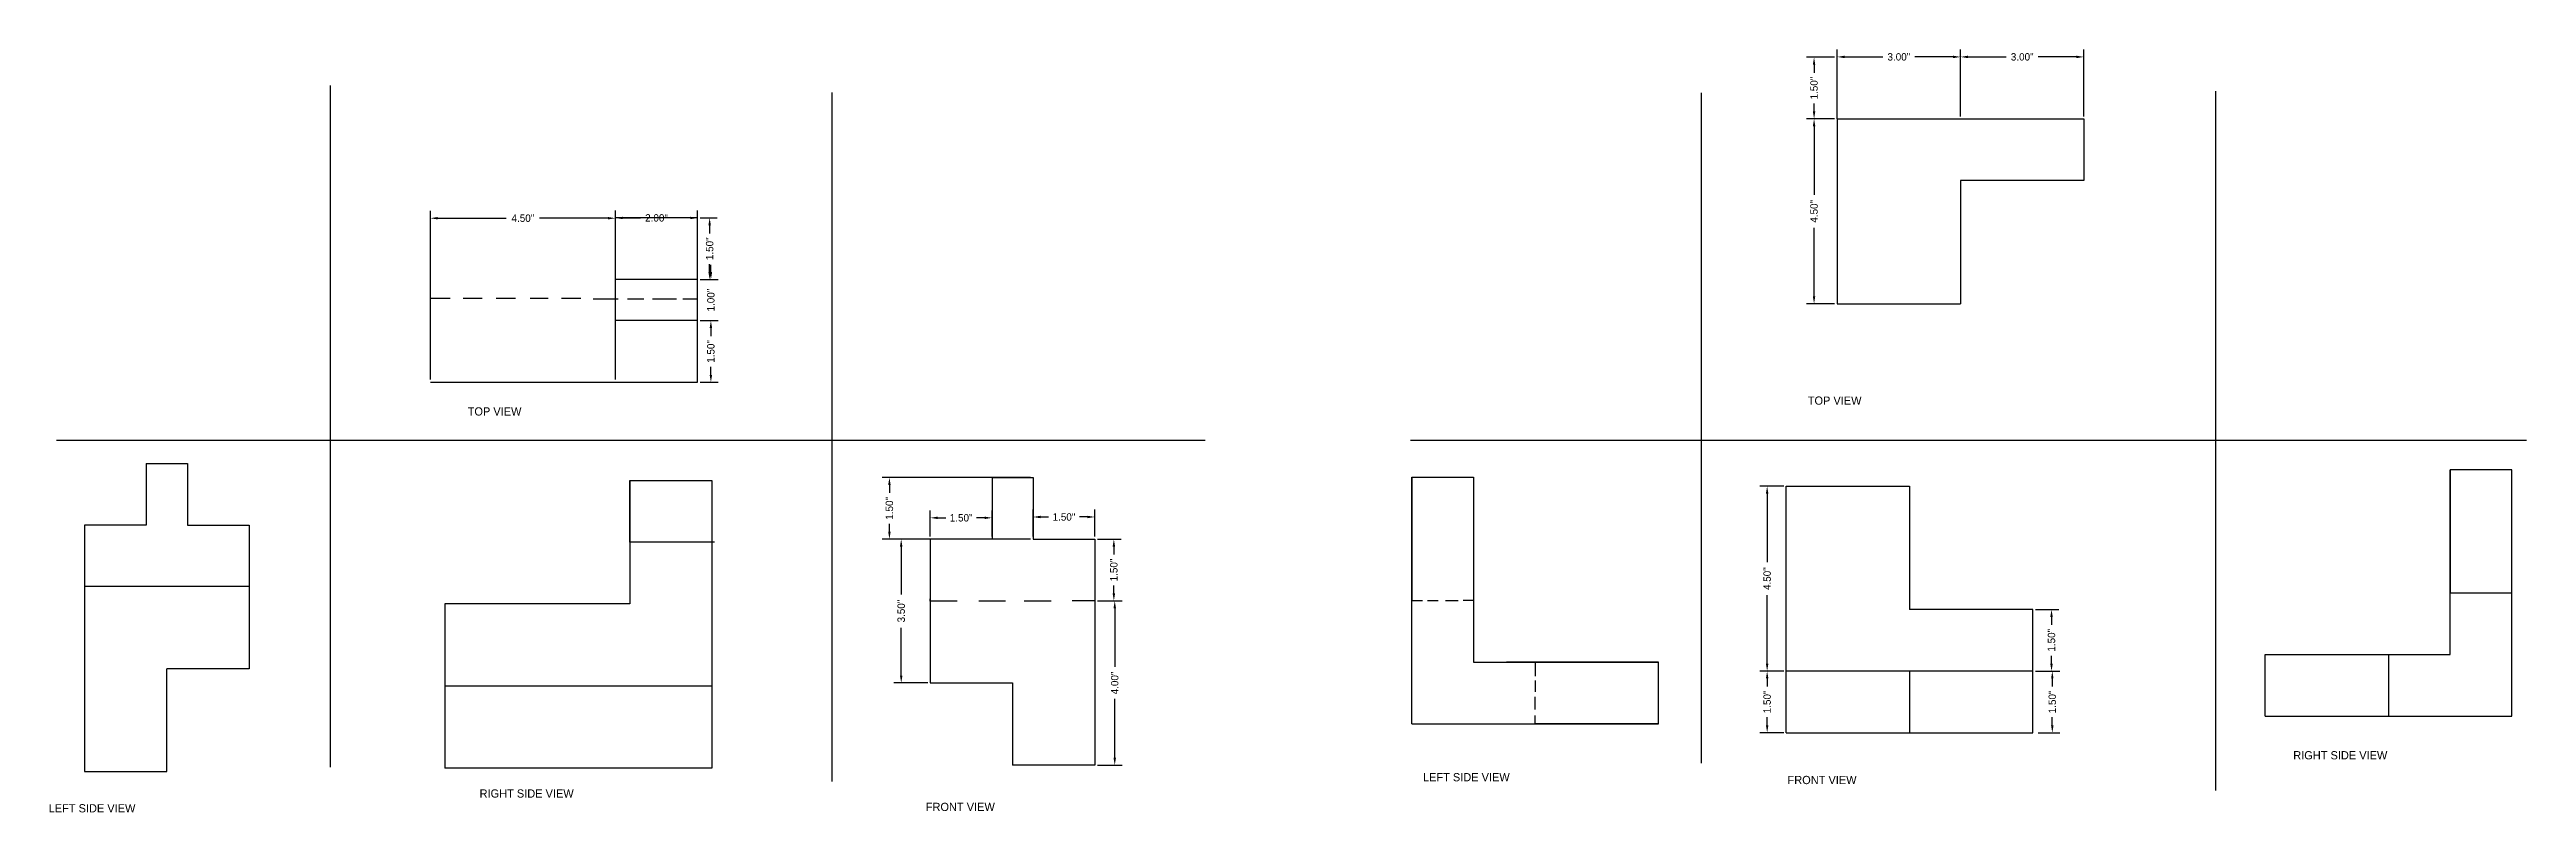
# Model space of a CAD drawing. Header units: inches. Extents: x -1547 to 2440, y -586 to 279.
# Drawn here: x 29.7 to 89.9, y 21.2 to 39.8 of the extents above; entities that cross this region are included whole.
import ezdxf

# ---------------------------------------------------------------- set-up
doc = ezdxf.new("R2010")
doc.units = ezdxf.units.IN
doc.header["$MEASUREMENT"] = 0
doc.dimstyles.get("Standard").update_dxf_attribs({"dimtxt": 0.18, "dimasz": 0.18, "dimexe": 0.18, "dimexo": 0.0625, "dimgap": 0.09, "dimtad": 0, "dimzin": 0, "dimdsep": 46, "dimlunit": 3, "dimtxsty": 'Standard', "dimcen": 0.09, "dimclrd": 3, "dimclre": 3, "dimadec": 0, "dimazin": 0, "dimtfac": 1, "dimtofl": 0, "dimtmove": 0, "dimatfit": 1, "dimfxl": 1, "dimtolj": 1, "dimtzin": 0, "dimarcsym": 0})

msp = doc.modelspace()

# ---------------------------------------------------------------- texts
at = {"char_height": 0.2, "attachment_point": 1}
for s, insert, width in [('TOP VIEW', (72.458, 31.359), 4.95117), ('TOP VIEW', (39.866, 31.096), 4.88895), ('RIGHT SIDE VIEW', (84.265, 22.726), 5.83205), ('RIGHT SIDE VIEW', (40.156, 21.795), 5.5065), ('LEFT SIDE VIEW', (63.099, 22.192), 6.22693), ('FRONT VIEW', (71.966, 22.124), 5.98393), ('LEFT SIDE VIEW', (29.675, 21.435), 4.0099), ('FRONT VIEW', (51.008, 21.469), 4.60591)]:
    msp.add_mtext(s, dxfattribs=dict(at, insert=insert, width=width))

# ---------------------------------------------------------------- blocks, each defined once
blk = doc.blocks.new('*D2')
at = {"color": 3, "lineweight": -2}
for p, q in [((38.959, 31.769), (38.959, 35.879)), ((39.139, 35.699), (40.804, 35.699)), ((43.279, 35.699), (41.614, 35.699)), ((43.459, 31.769), (43.459, 35.879))]:
    blk.add_line(p, q, dxfattribs=at)
at = {"color": 3}
for points in [[(39.139, 35.729), (39.139, 35.669), (38.959, 35.699)], [(43.279, 35.729), (43.279, 35.669), (43.459, 35.699)]]:
    blk.add_solid(points, dxfattribs=at)
at = {"layer": 'Defpoints', "color": 0}
for p in [(43.459, 35.699), (38.959, 31.706), (43.459, 31.706)]:
    blk.add_point(p, dxfattribs=at)
at = {"color": 0, "insert": (41.209, 35.699), "char_height": 0.18, "attachment_point": 5}
blk.add_mtext('\\A1;4.50"', dxfattribs=at)
blk = doc.blocks.new('*D3')
at = {"color": 3, "lineweight": -2}
for p, q in [((45.522, 33.206), (45.961, 33.206)), ((45.781, 33.026), (45.781, 32.831)), ((45.781, 31.886), (45.781, 32.081)), ((45.522, 31.706), (45.961, 31.706))]:
    blk.add_line(p, q, dxfattribs=at)
at = {"color": 3}
for points in [[(45.751, 33.026), (45.811, 33.026), (45.781, 33.206)], [(45.751, 31.886), (45.811, 31.886), (45.781, 31.706)]]:
    blk.add_solid(points, dxfattribs=at)
at = {"layer": 'Defpoints', "color": 0}
for p in [(45.459, 33.206), (45.781, 33.206), (45.459, 31.706)]:
    blk.add_point(p, dxfattribs=at)
at = {"color": 0, "insert": (45.781, 32.456), "char_height": 0.18, "attachment_point": 5, "rotation": 90}
blk.add_mtext('\\A1;1.50"', dxfattribs=at)
blk = doc.blocks.new('*D4')
at = {"color": 3, "lineweight": -2}
for p, q in [((45.781, 34.386), (45.781, 34.566)), ((45.522, 34.206), (45.961, 34.206)), ((45.584, 33.206), (45.961, 33.206)), ((45.781, 33.026), (45.781, 32.846))]:
    blk.add_line(p, q, dxfattribs=at)
at = {"color": 3}
for points in [[(45.751, 34.386), (45.811, 34.386), (45.781, 34.206)], [(45.751, 33.026), (45.811, 33.026), (45.781, 33.206)]]:
    blk.add_solid(points, dxfattribs=at)
at = {"layer": 'Defpoints', "color": 0}
for p in [(45.459, 34.206), (45.522, 33.206), (45.781, 33.206)]:
    blk.add_point(p, dxfattribs=at)
at = {"color": 0, "insert": (45.781, 33.706), "char_height": 0.18, "attachment_point": 5, "rotation": 90}
blk.add_mtext('\\A1;1.00"', dxfattribs=at)
blk = doc.blocks.new('*D5')
at = {"color": 3, "lineweight": -2}
for p, q in [((45.522, 35.706), (45.931, 35.706)), ((45.751, 35.526), (45.751, 35.331)), ((45.751, 34.386), (45.751, 34.581)), ((45.522, 34.206), (45.931, 34.206))]:
    blk.add_line(p, q, dxfattribs=at)
at = {"color": 3}
for points in [[(45.721, 35.526), (45.781, 35.526), (45.751, 35.706)], [(45.721, 34.386), (45.781, 34.386), (45.751, 34.206)]]:
    blk.add_solid(points, dxfattribs=at)
at = {"layer": 'Defpoints', "color": 0}
for p in [(45.459, 35.706), (45.459, 34.206), (45.751, 34.206)]:
    blk.add_point(p, dxfattribs=at)
at = {"color": 0, "insert": (45.751, 34.956), "char_height": 0.18, "attachment_point": 5, "rotation": 90}
blk.add_mtext('\\A1;1.50"', dxfattribs=at)
blk = doc.blocks.new('*D6')
at = {"color": 3, "lineweight": -2}
for p, q in [((43.459, 31.769), (43.459, 35.886)), ((43.639, 35.706), (44.069, 35.706)), ((45.279, 35.706), (44.849, 35.706)), ((45.459, 31.769), (45.459, 35.886))]:
    blk.add_line(p, q, dxfattribs=at)
at = {"color": 3}
for points in [[(43.639, 35.736), (43.639, 35.676), (43.459, 35.706)], [(45.279, 35.736), (45.279, 35.676), (45.459, 35.706)]]:
    blk.add_solid(points, dxfattribs=at)
at = {"layer": 'Defpoints', "color": 0}
for p in [(45.459, 35.706), (43.459, 31.706), (45.459, 31.706)]:
    blk.add_point(p, dxfattribs=at)
at = {"color": 0, "insert": (44.459, 35.706), "char_height": 0.18, "attachment_point": 5}
blk.add_mtext('\\A1;2.00"', dxfattribs=at)
blk = doc.blocks.new('*D7')
at = {"color": 3, "lineweight": -2}
for p, q in [((53.555, 29.386), (49.943, 29.386)), ((50.123, 29.206), (50.123, 29.011)), ((53.555, 27.886), (49.943, 27.886)), ((50.123, 28.066), (50.123, 28.261))]:
    blk.add_line(p, q, dxfattribs=at)
at = {"color": 3}
for points in [[(50.093, 29.206), (50.153, 29.206), (50.123, 29.386)], [(50.093, 28.066), (50.153, 28.066), (50.123, 27.886)]]:
    blk.add_solid(points, dxfattribs=at)
at = {"layer": 'Defpoints', "color": 0}
for p in [(53.618, 29.386), (50.123, 27.886), (53.618, 27.886)]:
    blk.add_point(p, dxfattribs=at)
at = {"color": 0, "insert": (50.123, 28.636), "char_height": 0.18, "attachment_point": 5, "rotation": 90}
blk.add_mtext('\\A1;1.50"', dxfattribs=at)
blk = doc.blocks.new('*D8')
at = {"color": 3, "lineweight": -2}
for p, q in [((51.055, 27.886), (50.23, 27.886)), ((50.41, 27.706), (50.41, 26.541)), ((50.41, 24.566), (50.41, 25.731)), ((51.055, 24.386), (50.23, 24.386))]:
    blk.add_line(p, q, dxfattribs=at)
at = {"color": 3}
for points in [[(50.38, 27.706), (50.44, 27.706), (50.41, 27.886)], [(50.38, 24.566), (50.44, 24.566), (50.41, 24.386)]]:
    blk.add_solid(points, dxfattribs=at)
at = {"layer": 'Defpoints', "color": 0}
for p in [(51.118, 27.886), (50.41, 24.386), (51.118, 24.386)]:
    blk.add_point(p, dxfattribs=at)
at = {"color": 0, "insert": (50.41, 26.136), "char_height": 0.18, "attachment_point": 5, "rotation": 90}
blk.add_mtext('\\A1;3.50"', dxfattribs=at)
blk = doc.blocks.new('*D9')
at = {"color": 3, "lineweight": -2}
for p, q in [((53.618, 27.948), (53.618, 28.606)), ((53.798, 28.426), (53.993, 28.426)), ((54.938, 28.426), (54.743, 28.426)), ((55.118, 27.948), (55.118, 28.606))]:
    blk.add_line(p, q, dxfattribs=at)
at = {"color": 3}
for points in [[(53.798, 28.456), (53.798, 28.396), (53.618, 28.426)], [(54.938, 28.456), (54.938, 28.396), (55.118, 28.426)]]:
    blk.add_solid(points, dxfattribs=at)
at = {"layer": 'Defpoints', "color": 0}
for p in [(55.118, 28.426), (53.618, 27.886), (55.118, 27.886)]:
    blk.add_point(p, dxfattribs=at)
at = {"color": 0, "insert": (54.368, 28.426), "char_height": 0.18, "attachment_point": 5}
blk.add_mtext('\\A1;1.50"', dxfattribs=at)
blk = doc.blocks.new('*D10')
at = {"color": 3, "lineweight": -2}
for p, q in [((51.118, 27.948), (51.118, 28.585)), ((51.298, 28.405), (51.493, 28.405)), ((52.438, 28.405), (52.243, 28.405)), ((52.618, 27.948), (52.618, 28.585))]:
    blk.add_line(p, q, dxfattribs=at)
at = {"color": 3}
for points in [[(51.298, 28.435), (51.298, 28.375), (51.118, 28.405)], [(52.438, 28.435), (52.438, 28.375), (52.618, 28.405)]]:
    blk.add_solid(points, dxfattribs=at)
at = {"layer": 'Defpoints', "color": 0}
for p in [(52.618, 28.405), (51.118, 27.886), (52.618, 27.886)]:
    blk.add_point(p, dxfattribs=at)
at = {"color": 0, "insert": (51.868, 28.405), "char_height": 0.18, "attachment_point": 5}
blk.add_mtext('\\A1;1.50"', dxfattribs=at)
blk = doc.blocks.new('*D11')
at = {"color": 3, "lineweight": -2}
for p, q in [((55.18, 27.886), (55.762, 27.886)), ((55.582, 27.706), (55.582, 27.511)), ((55.582, 26.566), (55.582, 26.761)), ((55.18, 26.386), (55.762, 26.386))]:
    blk.add_line(p, q, dxfattribs=at)
at = {"color": 3}
for points in [[(55.552, 27.706), (55.612, 27.706), (55.582, 27.886)], [(55.552, 26.566), (55.612, 26.566), (55.582, 26.386)]]:
    blk.add_solid(points, dxfattribs=at)
at = {"layer": 'Defpoints', "color": 0}
for p in [(55.118, 27.886), (55.118, 26.386), (55.582, 26.386)]:
    blk.add_point(p, dxfattribs=at)
at = {"color": 0, "insert": (55.582, 27.136), "char_height": 0.18, "attachment_point": 5, "rotation": 90}
blk.add_mtext('\\A1;1.50"', dxfattribs=at)
blk = doc.blocks.new('*D12')
at = {"color": 3, "lineweight": -2}
for p, q in [((55.243, 26.386), (55.783, 26.386)), ((55.603, 26.206), (55.603, 24.776)), ((55.603, 22.566), (55.603, 23.996)), ((55.18, 22.386), (55.783, 22.386))]:
    blk.add_line(p, q, dxfattribs=at)
at = {"color": 3}
for points in [[(55.573, 26.206), (55.633, 26.206), (55.603, 26.386)], [(55.573, 22.566), (55.633, 22.566), (55.603, 22.386)]]:
    blk.add_solid(points, dxfattribs=at)
at = {"layer": 'Defpoints', "color": 0}
for p in [(55.18, 26.386), (55.118, 22.386), (55.603, 22.386)]:
    blk.add_point(p, dxfattribs=at)
at = {"color": 0, "insert": (55.603, 24.386), "char_height": 0.18, "attachment_point": 5, "rotation": 90}
blk.add_mtext('\\A1;4.00"', dxfattribs=at)
blk = doc.blocks.new('*D54')
at = {"color": 3, "lineweight": -2}
for p, q in [((77.997, 26.175), (78.566, 26.175)), ((78.386, 25.995), (78.386, 25.8)), ((78.386, 24.855), (78.386, 25.05)), ((77.997, 24.675), (78.566, 24.675))]:
    blk.add_line(p, q, dxfattribs=at)
at = {"color": 3}
for points in [[(78.356, 25.995), (78.416, 25.995), (78.386, 26.175)], [(78.356, 24.855), (78.416, 24.855), (78.386, 24.675)]]:
    blk.add_solid(points, dxfattribs=at)
at = {"layer": 'Defpoints', "color": 0}
for p in [(77.935, 26.175), (77.935, 24.675), (78.386, 24.675)]:
    blk.add_point(p, dxfattribs=at)
at = {"color": 0, "insert": (78.386, 25.425), "char_height": 0.18, "attachment_point": 5, "rotation": 90}
blk.add_mtext('\\A1;1.50"', dxfattribs=at)
blk = doc.blocks.new('*D49')
at = {"color": 3, "lineweight": -2}
for p, q in [((78.06, 24.675), (78.585, 24.675)), ((78.405, 24.495), (78.405, 24.3)), ((78.405, 23.355), (78.405, 23.55)), ((78.06, 23.175), (78.585, 23.175))]:
    blk.add_line(p, q, dxfattribs=at)
at = {"color": 3}
for points in [[(78.375, 24.495), (78.435, 24.495), (78.405, 24.675)], [(78.375, 23.355), (78.435, 23.355), (78.405, 23.175)]]:
    blk.add_solid(points, dxfattribs=at)
at = {"layer": 'Defpoints', "color": 0}
for p in [(77.997, 24.675), (77.997, 23.175), (78.405, 23.175)]:
    blk.add_point(p, dxfattribs=at)
at = {"color": 0, "insert": (78.405, 23.925), "char_height": 0.18, "attachment_point": 5, "rotation": 90}
blk.add_mtext('\\A1;1.50"', dxfattribs=at)
blk = doc.blocks.new('*D55')
at = {"color": 3, "lineweight": -2}
for p, q in [((71.872, 29.175), (71.29, 29.175)), ((71.47, 28.995), (71.47, 27.33)), ((71.47, 24.855), (71.47, 26.52)), ((71.872, 24.675), (71.29, 24.675))]:
    blk.add_line(p, q, dxfattribs=at)
at = {"color": 3}
for points in [[(71.44, 28.995), (71.5, 28.995), (71.47, 29.175)], [(71.44, 24.855), (71.5, 24.855), (71.47, 24.675)]]:
    blk.add_solid(points, dxfattribs=at)
at = {"layer": 'Defpoints', "color": 0}
for p in [(71.935, 29.175), (71.47, 24.675), (71.935, 24.675)]:
    blk.add_point(p, dxfattribs=at)
at = {"color": 0, "insert": (71.47, 26.925), "char_height": 0.18, "attachment_point": 5, "rotation": 90}
blk.add_mtext('\\A1;4.50"', dxfattribs=at)
blk = doc.blocks.new('*D56')
at = {"color": 3, "lineweight": -2}
for p, q in [((71.872, 24.675), (71.29, 24.675)), ((71.47, 24.495), (71.47, 24.3)), ((71.47, 23.355), (71.47, 23.55)), ((71.872, 23.175), (71.29, 23.175))]:
    blk.add_line(p, q, dxfattribs=at)
at = {"color": 3}
for points in [[(71.44, 24.495), (71.5, 24.495), (71.47, 24.675)], [(71.44, 23.355), (71.5, 23.355), (71.47, 23.175)]]:
    blk.add_solid(points, dxfattribs=at)
at = {"layer": 'Defpoints', "color": 0}
for p in [(71.935, 24.675), (71.47, 23.175), (71.935, 23.175)]:
    blk.add_point(p, dxfattribs=at)
at = {"color": 0, "insert": (71.47, 23.925), "char_height": 0.18, "attachment_point": 5, "rotation": 90}
blk.add_mtext('\\A1;1.50"', dxfattribs=at)
blk = doc.blocks.new('*D61')
at = {"color": 3, "lineweight": -2}
for p, q in [((73.11, 38.117), (72.431, 38.117)), ((72.611, 37.937), (72.611, 36.272)), ((72.611, 33.797), (72.611, 35.462)), ((73.11, 33.617), (72.431, 33.617))]:
    blk.add_line(p, q, dxfattribs=at)
at = {"color": 3}
for points in [[(72.581, 37.937), (72.641, 37.937), (72.611, 38.117)], [(72.581, 33.797), (72.641, 33.797), (72.611, 33.617)]]:
    blk.add_solid(points, dxfattribs=at)
at = {"layer": 'Defpoints', "color": 0}
for p in [(73.173, 38.117), (72.611, 33.617), (73.173, 33.617)]:
    blk.add_point(p, dxfattribs=at)
at = {"color": 0, "insert": (72.611, 35.867), "char_height": 0.18, "attachment_point": 5, "rotation": 90}
blk.add_mtext('\\A1;4.50"', dxfattribs=at)
blk = doc.blocks.new('*D62')
at = {"color": 3, "lineweight": -2}
for p, q in [((73.11, 39.617), (72.431, 39.617)), ((72.611, 39.437), (72.611, 39.242)), ((73.11, 38.117), (72.431, 38.117)), ((72.611, 38.297), (72.611, 38.492))]:
    blk.add_line(p, q, dxfattribs=at)
at = {"color": 3}
for points in [[(72.581, 39.437), (72.641, 39.437), (72.611, 39.617)], [(72.581, 38.297), (72.641, 38.297), (72.611, 38.117)]]:
    blk.add_solid(points, dxfattribs=at)
at = {"layer": 'Defpoints', "color": 0}
for p in [(73.173, 39.617), (72.611, 38.117), (73.173, 38.117)]:
    blk.add_point(p, dxfattribs=at)
at = {"color": 0, "insert": (72.611, 38.867), "char_height": 0.18, "attachment_point": 5, "rotation": 90}
blk.add_mtext('\\A1;1.50"', dxfattribs=at)
blk = doc.blocks.new('*D63')
at = {"color": 3, "lineweight": -2}
for p, q in [((73.173, 38.179), (73.173, 39.806)), ((76.173, 38.179), (76.173, 39.806)), ((73.353, 39.626), (74.283, 39.626)), ((75.993, 39.626), (75.063, 39.626))]:
    blk.add_line(p, q, dxfattribs=at)
at = {"color": 3}
for points in [[(73.353, 39.656), (73.353, 39.596), (73.173, 39.626)], [(75.993, 39.656), (75.993, 39.596), (76.173, 39.626)]]:
    blk.add_solid(points, dxfattribs=at)
at = {"layer": 'Defpoints', "color": 0}
for p in [(76.173, 39.626), (73.173, 38.117), (76.173, 38.117)]:
    blk.add_point(p, dxfattribs=at)
at = {"color": 0, "insert": (74.673, 39.626), "char_height": 0.18, "attachment_point": 5}
blk.add_mtext('\\A1;3.00"', dxfattribs=at)
blk = doc.blocks.new('*D64')
at = {"color": 3, "lineweight": -2}
for p, q in [((76.173, 38.179), (76.173, 39.806)), ((79.173, 38.179), (79.173, 39.806)), ((76.353, 39.626), (77.283, 39.626)), ((78.993, 39.626), (78.063, 39.626))]:
    blk.add_line(p, q, dxfattribs=at)
at = {"color": 3}
for points in [[(76.353, 39.656), (76.353, 39.596), (76.173, 39.626)], [(78.993, 39.656), (78.993, 39.596), (79.173, 39.626)]]:
    blk.add_solid(points, dxfattribs=at)
at = {"layer": 'Defpoints', "color": 0}
for p in [(79.173, 39.626), (76.173, 38.117), (79.173, 38.117)]:
    blk.add_point(p, dxfattribs=at)
at = {"color": 0, "insert": (77.673, 39.626), "char_height": 0.18, "attachment_point": 5}
blk.add_mtext('\\A1;3.00"', dxfattribs=at)

# ---------------------------------------------------------------- dimensions: what is measured, and where the dimension line sits
for base, p1, p2, picture, middle in [((76.173, 39.626), (73.173, 38.117), (76.173, 38.117), '*D63', (74.673, 39.626)), ((79.173, 39.626), (76.173, 38.117), (79.173, 38.117), '*D64', (77.673, 39.626)), ((43.459, 35.699), (38.959, 31.706), (43.459, 31.706), '*D2', (41.209, 35.699)), ((45.459, 35.706), (43.459, 31.706), (45.459, 31.706), '*D6', (44.459, 35.706)), ((52.618, 28.405), (51.118, 27.886), (52.618, 27.886), '*D10', (51.868, 28.405)), ((55.118, 28.426), (53.618, 27.886), (55.118, 27.886), '*D9', (54.368, 28.426))]:
    dim = msp.add_linear_dim(base=base, p1=p1, p2=p2, dimstyle='Standard')
    dim.commit()
    dim.dimension.update_dxf_attribs({"geometry": picture, "text_midpoint": middle})
for base, p1, p2, picture, middle in [((72.611, 38.117), (73.173, 39.617), (73.173, 38.117), '*D62', (72.611, 38.867)), ((72.611, 33.617), (73.173, 38.117), (73.173, 33.617), '*D61', (72.611, 35.867)), ((45.751, 34.206), (45.459, 35.706), (45.459, 34.206), '*D5', (45.751, 34.956)), ((45.781, 33.206), (45.459, 34.206), (45.522, 33.206), '*D4', (45.781, 33.706)), ((45.781, 33.206), (45.459, 31.706), (45.459, 33.206), '*D3', (45.781, 32.456)), ((50.123, 27.886), (53.618, 29.386), (53.618, 27.886), '*D7', (50.123, 28.636)), ((71.47, 24.675), (71.935, 29.175), (71.935, 24.675), '*D55', (71.47, 26.925)), ((50.41, 24.386), (51.118, 27.886), (51.118, 24.386), '*D8', (50.41, 26.136)), ((55.582, 26.386), (55.118, 27.886), (55.118, 26.386), '*D11', (55.582, 27.136)), ((55.603, 22.386), (55.18, 26.386), (55.118, 22.386), '*D12', (55.603, 24.386)), ((78.386, 24.675), (77.935, 26.175), (77.935, 24.675), '*D54', (78.386, 25.425)), ((71.47, 23.175), (71.935, 24.675), (71.935, 23.175), '*D56', (71.47, 23.925)), ((78.405, 23.175), (77.997, 24.675), (77.997, 23.175), '*D49', (78.405, 23.925))]:
    dim = msp.add_linear_dim(base=base, p1=p1, p2=p2, angle=90, dimstyle='Standard')
    dim.commit()
    dim.dimension.update_dxf_attribs({"geometry": picture, "text_midpoint": middle})

# ---------------------------------------------------------------- linework, layer by layer
for p, q in [((73.173, 38.117), (73.173, 39.617)), ((36.518, 38.929), (36.518, 22.335)), ((48.725, 38.757), (48.725, 21.991)), ((69.863, 38.749), (69.863, 22.431)), ((82.373, 38.791), (82.373, 21.767)), ((73.173, 38.117), (76.173, 38.117)), ((73.173, 38.117), (73.173, 33.617)), ((76.173, 38.117), (79.173, 38.117)), ((79.173, 38.117), (79.173, 36.617)), ((79.173, 36.617), (76.173, 36.617)), ((76.173, 36.617), (76.173, 33.617)), ((45.459, 35.706), (43.459, 35.706)), ((45.459, 34.206), (45.459, 35.706)), ((39.441, 33.741), (38.959, 33.741)), ((40.222, 33.741), (39.754, 33.741)), ((41.03, 33.741), (40.562, 33.741)), ((41.825, 33.741), (41.385, 33.741)), ((42.62, 33.741), (42.151, 33.741)), ((45.459, 34.206), (43.459, 34.206)), ((45.459, 34.206), (44.62, 34.206)), ((45.459, 33.206), (45.459, 34.206)), ((43.528, 33.727), (42.917, 33.727)), ((45.459, 33.206), (43.459, 33.206)), ((44.152, 33.727), (43.755, 33.727)), ((44.946, 33.727), (44.365, 33.727)), ((45.187, 33.727), (45.102, 33.727)), ((45.457, 33.727), (45.187, 33.727)), ((45.459, 31.706), (45.459, 33.206)), ((73.173, 33.617), (76.173, 33.617)), ((38.959, 31.706), (43.459, 31.706)), ((43.459, 31.706), (45.459, 31.706)), ((29.868, 30.295), (57.802, 30.295)), ((62.798, 30.295), (89.937, 30.295)), ((32.048, 29.73), (33.048, 29.73)), ((32.048, 29.73), (32.048, 28.23)), ((33.048, 29.73), (33.048, 28.23)), ((89.582, 29.576), (88.082, 29.576)), ((88.082, 25.076), (88.082, 29.576)), ((88.082, 29.576), (88.082, 26.576)), ((89.582, 23.576), (89.582, 29.576)), ((43.807, 27.811), (43.807, 29.311)), ((43.807, 29.311), (45.807, 29.311)), ((43.807, 29.311), (43.807, 26.311)), ((45.807, 29.311), (45.807, 22.311)), ((52.618, 29.386), (53.618, 29.386)), ((52.618, 29.386), (52.618, 27.886)), ((53.618, 29.386), (53.618, 27.886)), ((62.827, 23.394), (62.827, 29.394)), ((62.827, 29.394), (64.327, 29.394)), ((62.827, 29.394), (62.827, 26.394)), ((62.827, 29.394), (62.827, 26.394)), ((64.327, 29.394), (64.327, 24.894)), ((64.327, 29.394), (64.327, 26.394)), ((64.327, 29.394), (64.327, 26.394)), ((64.327, 29.394), (64.327, 26.394)), ((64.327, 29.394), (64.327, 26.394)), ((71.935, 24.675), (71.935, 29.175)), ((71.935, 29.175), (74.935, 29.175)), ((74.935, 29.175), (74.935, 26.175)), ((32.048, 28.23), (30.548, 28.23)), ((30.548, 28.23), (30.548, 22.23)), ((33.048, 28.23), (34.548, 28.23)), ((34.548, 28.23), (34.548, 26.73)), ((45.869, 27.811), (43.807, 27.811)), ((52.618, 27.886), (51.118, 27.886)), ((51.118, 27.886), (51.118, 24.386)), ((53.618, 27.886), (55.118, 27.886)), ((55.118, 27.886), (55.118, 26.386)), ((34.548, 26.73), (30.548, 26.73)), ((34.548, 26.73), (34.548, 24.73)), ((88.082, 26.576), (89.582, 26.576)), ((43.807, 26.311), (39.307, 26.311)), ((39.307, 26.311), (39.307, 22.311)), ((51.118, 26.378), (51.118, 26.437)), ((51.768, 26.378), (51.118, 26.378)), ((52.95, 26.378), (52.3, 26.378)), ((54.053, 26.378), (53.403, 26.378)), ((55.118, 26.386), (54.565, 26.386)), ((55.118, 26.386), (55.118, 22.386)), ((62.827, 26.394), (63.091, 26.394)), ((63.209, 26.394), (63.466, 26.394)), ((63.648, 26.394), (63.959, 26.394)), ((64.327, 26.394), (64.077, 26.394)), ((77.935, 26.175), (74.935, 26.175)), ((77.935, 24.675), (77.935, 26.175)), ((34.548, 24.73), (32.548, 24.73)), ((32.548, 22.23), (32.548, 24.73)), ((64.327, 24.894), (68.827, 24.894)), ((68.827, 24.894), (65.134, 24.894)), ((68.827, 24.894), (65.827, 24.894)), ((68.827, 24.894), (65.827, 24.894)), ((65.827, 24.894), (65.827, 24.555)), ((68.827, 23.394), (68.827, 24.894)), ((83.582, 23.576), (83.582, 25.076)), ((83.582, 25.076), (88.082, 25.076)), ((83.582, 25.076), (85.082, 25.076)), ((83.582, 25.076), (85.582, 25.076)), ((83.582, 25.076), (86.082, 25.076)), ((83.582, 25.076), (86.582, 25.076)), ((86.582, 25.076), (86.582, 23.576)), ((45.807, 24.311), (39.307, 24.311)), ((51.118, 24.386), (53.118, 24.386)), ((53.118, 24.386), (53.118, 22.386)), ((65.827, 24.448), (65.827, 24.17)), ((71.935, 23.175), (71.935, 24.675)), ((74.935, 24.675), (71.935, 24.675)), ((77.935, 24.675), (74.935, 24.675)), ((74.935, 24.675), (74.935, 23.175)), ((77.935, 23.175), (77.935, 24.675)), ((65.827, 23.742), (65.827, 24.052)), ((65.827, 23.394), (65.827, 23.592)), ((83.582, 23.576), (89.582, 23.576)), ((62.827, 23.394), (68.827, 23.394)), ((68.827, 23.394), (65.827, 23.394)), ((71.935, 23.175), (74.935, 23.175)), ((74.935, 23.175), (77.935, 23.175)), ((45.807, 22.311), (39.307, 22.311)), ((55.118, 22.386), (53.118, 22.386)), ((30.548, 22.23), (32.548, 22.23))]:
    msp.add_line(p, q)

msp.set_redraw_order([(e.dxf.handle, doc.entitydb.next_handle()) for e in msp.query("TEXT MTEXT ATTDEF DIMENSION ARC_DIMENSION")])  # texts and dimensions are drawn at this point

doc.saveas('drawing.dxf')
